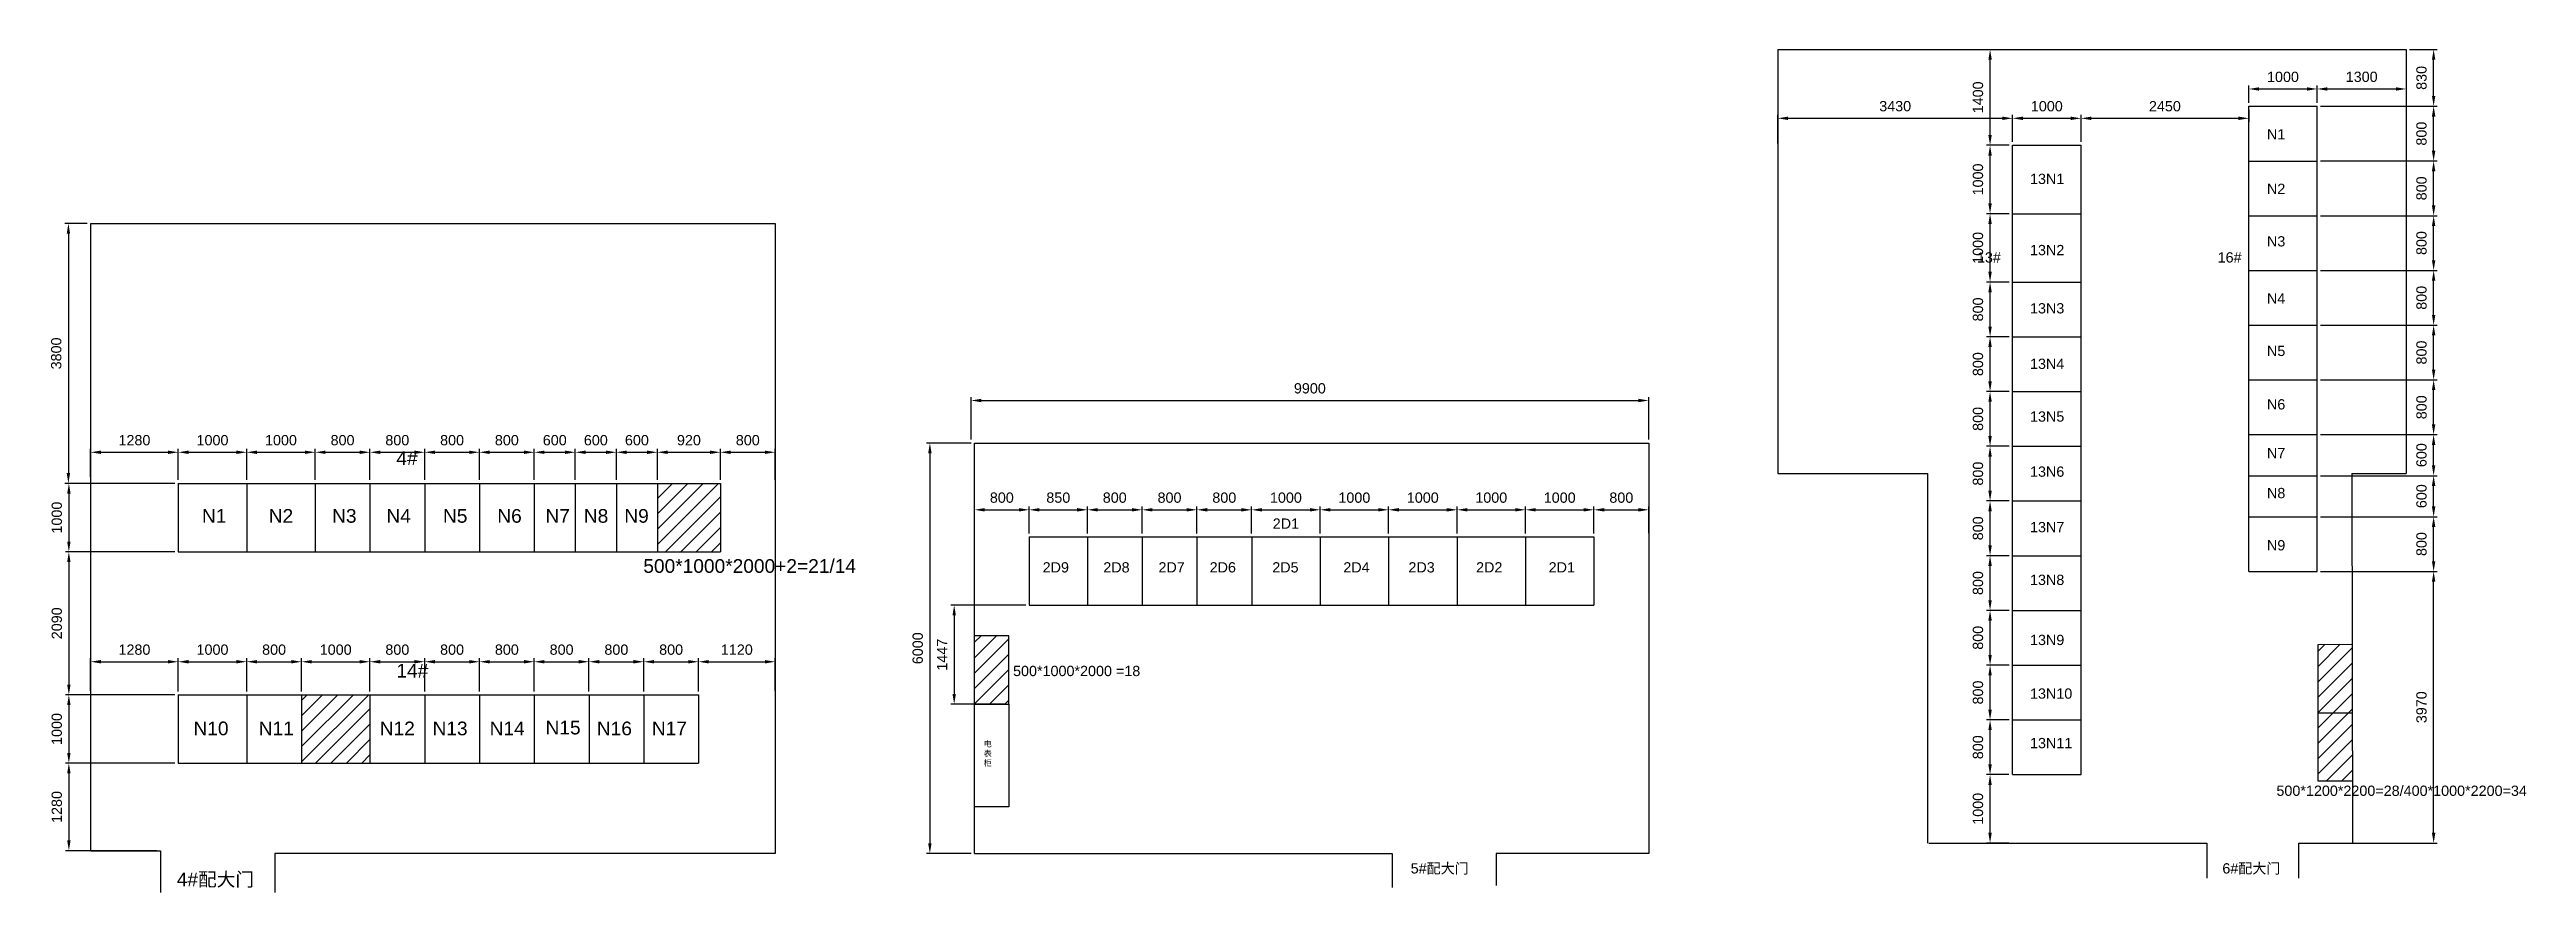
# Model space of a CAD drawing. Header units: millimetres. Extents: x 8 to 67164, y -14211 to 15935.
# Drawn here: x 854 to 37039, y -14211 to -1888 of the extents above; entities that cross this region are included whole.
import ezdxf

# ---------------------------------------------------------------- set-up
doc = ezdxf.new("R2010")
doc.units = ezdxf.units.MM
doc.layers.add('标注', color=7, linetype='Continuous')
doc.styles.get("Standard").update_dxf_attribs({"font": 'arial.ttf'})
doc.dimstyles.new('ISO-25', dxfattribs={"dimtxt": 150, "dimasz": 150, "dimexe": 50, "dimexo": 50, "dimgap": 100, "dimtad": 1, "dimtoh": 1, "dimdec": 0, "dimtxsty": 'Standard', "dimcen": 0, "dimclrd": 3, "dimclre": 3, "dimclrt": 3, "dimadec": 0, "dimazin": 0, "dimtfac": 1, "dimtdec": 0, "dimtmove": 0, "dimatfit": 3, "dimfxl": 1, "dimarcsym": 2})

msp = doc.modelspace()

# ---------------------------------------------------------------- texts
at = {"layer": '标注'}
for s, p in [('4#', (5921.4, -7963.5)), ('N1', (3080.9, -8805.9)), ('N2', (4056.3, -8805.9)), ('N3', (4982.1, -8805.9)), ('N4', (5775.7, -8805.9)), ('N5', (6602.3, -8805.9)), ('N6', (7395.9, -8805.9)), ('N7', (8099.1, -8805.9)), ('N8', (8659.7, -8805.9)), ('N9', (9251.4, -8805.9)), ('500*1000*2000+2=21/14', (9529, -9538.4)), ('14#', (5921.4, -11068.6)), ('N10', (2956.9, -11912.7)), ('N11', (3909.9, -11912.7)), ('N12', (5678.1, -11912.7)), ('N13', (6449.5, -11912.7)), ('N14', (7283.4, -11912.7)), ('N15', (8100.2, -11900.6)), ('N16', (8849.8, -11912.7)), ('N17', (9653.8, -11912.7)), ('4#配大门', (2713.3, -14119))]:
    msp.add_text(s, height=200).set_placement(p)
for s, p in [('N1', (33248.2, -3203.1)), ('13N1', (29786.6, -3853.8)), ('N2', (33248.2, -3999.9)), ('N3', (33248.2, -4767.3)), ('13#', (29011.5, -5001.9)), ('13N2', (29786.6, -4894.8)), ('16#', (32527.7, -5001.9)), ('13N3', (29786.6, -5746.4)), ('N4', (33248.2, -5602)), ('13N4', (29786.6, -6557.6)), ('N5', (33248.2, -6369.4)), ('13N5', (29786.6, -7328.2)), ('N6', (33248.2, -7150.3)), ('N7', (33248.2, -7863.8)), ('13N6', (29786.6, -8133.8)), ('N8', (33248.2, -8446.9)), ('2D1', (18723.9, -8893.5)), ('13N7', (29786.6, -8944.9)), ('2D9', (15362.6, -9533)), ('2D8', (16248.4, -9533)), ('2D7', (17054.2, -9533)), ('2D6', (17802, -9533)), ('2D5', (18716.7, -9533)), ('2D4', (19754.8, -9533)), ('2D3', (20705.8, -9533)), ('2D2', (21694.5, -9533)), ('2D1', (22754.4, -9533)), ('N9', (33248.2, -9210.3)), ('N', (33248.2, -9210.3)), ('13N8', (29786.6, -9715.5)), ('13N9', (29786.6, -10594.2)), ('500*1000*2000 =18', (14930.1, -11047.8)), ('13N10', (29786.6, -11378.3)), ('13N11', (29786.6, -12102.1)), ('500*1200*2200=28/400*1000*2200=34', (33386.5, -12798.8)), ('5#配大门', (20739.1, -13933.6)), ('6#配大门', (32596.6, -13933.6))]:
    msp.add_text(s, height=150, dxfattribs=at).set_placement(p)
at = {"layer": '标注', "insert": (14501.8, -11995.4), "char_height": 84.179, "attachment_point": 1}
msp.add_mtext_dynamic_manual_height_columns('{\\fSimSun|b0|i0|c134|p2;电表柜}', width=223.266, gutter_width=420.9, heights=[0], dxfattribs=at)

# ---------------------------------------------------------------- blocks, each defined once
blk = doc.blocks.new('*D109')
at = {"layer": 'Defpoints', "color": 0, "transparency": 16777216}
for p in [(2735, -7776), (1455, -8187), (2735, -8231)]:
    blk.add_point(p, dxfattribs=at)
at = {"layer": '标注', "color": 3, "lineweight": -2, "transparency": 16777216}
for p, q in [((1455, -8137), (1455, -7726)), ((1605, -7776), (2585, -7776)), ((2735, -8181), (2735, -7726))]:
    blk.add_line(p, q, dxfattribs=at)
at = {"layer": '标注', "color": 3, "transparency": 16777216}
for points in [[(1605, -7751), (1605, -7801), (1455, -7776)], [(2585, -7751), (2585, -7801), (2735, -7776)]]:
    blk.add_solid(points, dxfattribs=at)
at = {"layer": '标注', "color": 3, "transparency": 16777216, "insert": (2095, -7600), "char_height": 150, "attachment_point": 5}
blk.add_mtext('1280', dxfattribs=at)
blk = doc.blocks.new('*D110')
at = {"layer": 'Defpoints', "color": 0, "transparency": 16777216}
for p in [(3735, -7776), (2735, -8231), (3735, -8231)]:
    blk.add_point(p, dxfattribs=at)
at = {"layer": '标注', "color": 3, "lineweight": -2, "transparency": 16777216}
for p, q in [((2735, -8181), (2735, -7726)), ((2885, -7776), (3585, -7776)), ((3735, -8181), (3735, -7726))]:
    blk.add_line(p, q, dxfattribs=at)
at = {"layer": '标注', "color": 3, "transparency": 16777216}
for points in [[(2885, -7751), (2885, -7801), (2735, -7776)], [(3585, -7751), (3585, -7801), (3735, -7776)]]:
    blk.add_solid(points, dxfattribs=at)
at = {"layer": '标注', "color": 3, "transparency": 16777216, "insert": (3235, -7600), "char_height": 150, "attachment_point": 5}
blk.add_mtext('1000', dxfattribs=at)
blk = doc.blocks.new('*D111')
at = {"layer": 'Defpoints', "color": 0, "transparency": 16777216}
for p in [(4735, -7776), (3735, -8231), (4735, -8231)]:
    blk.add_point(p, dxfattribs=at)
at = {"layer": '标注', "color": 3, "lineweight": -2, "transparency": 16777216}
for p, q in [((3735, -8181), (3735, -7726)), ((3885, -7776), (4585, -7776)), ((4735, -8181), (4735, -7726))]:
    blk.add_line(p, q, dxfattribs=at)
at = {"layer": '标注', "color": 3, "transparency": 16777216}
for points in [[(3885, -7751), (3885, -7801), (3735, -7776)], [(4585, -7751), (4585, -7801), (4735, -7776)]]:
    blk.add_solid(points, dxfattribs=at)
at = {"layer": '标注', "color": 3, "transparency": 16777216, "insert": (4235, -7600), "char_height": 150, "attachment_point": 5}
blk.add_mtext('1000', dxfattribs=at)
blk = doc.blocks.new('*D112')
at = {"layer": 'Defpoints', "color": 0, "transparency": 16777216}
for p in [(5535, -7776), (4735, -8231), (5535, -8231)]:
    blk.add_point(p, dxfattribs=at)
at = {"layer": '标注', "color": 3, "lineweight": -2, "transparency": 16777216}
for p, q in [((4735, -8181), (4735, -7726)), ((4885, -7776), (5385, -7776)), ((5535, -8181), (5535, -7726))]:
    blk.add_line(p, q, dxfattribs=at)
at = {"layer": '标注', "color": 3, "transparency": 16777216}
for points in [[(4885, -7751), (4885, -7801), (4735, -7776)], [(5385, -7751), (5385, -7801), (5535, -7776)]]:
    blk.add_solid(points, dxfattribs=at)
at = {"layer": '标注', "color": 3, "transparency": 16777216, "insert": (5135, -7600), "char_height": 150, "attachment_point": 5}
blk.add_mtext('800', dxfattribs=at)
blk = doc.blocks.new('*D113')
at = {"layer": 'Defpoints', "color": 0, "transparency": 16777216}
for p in [(6335, -7776), (5535, -8231), (6335, -8231)]:
    blk.add_point(p, dxfattribs=at)
at = {"layer": '标注', "color": 3, "lineweight": -2, "transparency": 16777216}
for p, q in [((5535, -8181), (5535, -7726)), ((5685, -7776), (6185, -7776)), ((6335, -8181), (6335, -7726))]:
    blk.add_line(p, q, dxfattribs=at)
at = {"layer": '标注', "color": 3, "transparency": 16777216}
for points in [[(5685, -7751), (5685, -7801), (5535, -7776)], [(6185, -7751), (6185, -7801), (6335, -7776)]]:
    blk.add_solid(points, dxfattribs=at)
at = {"layer": '标注', "color": 3, "transparency": 16777216, "insert": (5935, -7600), "char_height": 150, "attachment_point": 5}
blk.add_mtext('800', dxfattribs=at)
blk = doc.blocks.new('*D114')
at = {"layer": 'Defpoints', "color": 0, "transparency": 16777216}
for p in [(7135, -7776), (6335, -8231), (7135, -8231)]:
    blk.add_point(p, dxfattribs=at)
at = {"layer": '标注', "color": 3, "lineweight": -2, "transparency": 16777216}
for p, q in [((6335, -8181), (6335, -7726)), ((6485, -7776), (6985, -7776)), ((7135, -8181), (7135, -7726))]:
    blk.add_line(p, q, dxfattribs=at)
at = {"layer": '标注', "color": 3, "transparency": 16777216}
for points in [[(6485, -7751), (6485, -7801), (6335, -7776)], [(6985, -7751), (6985, -7801), (7135, -7776)]]:
    blk.add_solid(points, dxfattribs=at)
at = {"layer": '标注', "color": 3, "transparency": 16777216, "insert": (6735, -7600), "char_height": 150, "attachment_point": 5}
blk.add_mtext('800', dxfattribs=at)
blk = doc.blocks.new('*D115')
at = {"layer": 'Defpoints', "color": 0, "transparency": 16777216}
for p in [(7935, -7776), (7135, -8231), (7935, -8231)]:
    blk.add_point(p, dxfattribs=at)
at = {"layer": '标注', "color": 3, "lineweight": -2, "transparency": 16777216}
for p, q in [((7135, -8181), (7135, -7726)), ((7285, -7776), (7785, -7776)), ((7935, -8181), (7935, -7726))]:
    blk.add_line(p, q, dxfattribs=at)
at = {"layer": '标注', "color": 3, "transparency": 16777216}
for points in [[(7285, -7751), (7285, -7801), (7135, -7776)], [(7785, -7751), (7785, -7801), (7935, -7776)]]:
    blk.add_solid(points, dxfattribs=at)
at = {"layer": '标注', "color": 3, "transparency": 16777216, "insert": (7535, -7600), "char_height": 150, "attachment_point": 5}
blk.add_mtext('800', dxfattribs=at)
blk = doc.blocks.new('*D116')
at = {"layer": 'Defpoints', "color": 0, "transparency": 16777216}
for p in [(8535, -7776), (7935, -8231), (8535, -8231)]:
    blk.add_point(p, dxfattribs=at)
at = {"layer": '标注', "color": 3, "lineweight": -2, "transparency": 16777216}
for p, q in [((7935, -8181), (7935, -7726)), ((8085, -7776), (8385, -7776)), ((8535, -8181), (8535, -7726))]:
    blk.add_line(p, q, dxfattribs=at)
at = {"layer": '标注', "color": 3, "transparency": 16777216}
for points in [[(8085, -7751), (8085, -7801), (7935, -7776)], [(8385, -7751), (8385, -7801), (8535, -7776)]]:
    blk.add_solid(points, dxfattribs=at)
at = {"layer": '标注', "color": 3, "transparency": 16777216, "insert": (8235, -7600), "char_height": 150, "attachment_point": 5}
blk.add_mtext('600', dxfattribs=at)
blk = doc.blocks.new('*D117')
at = {"layer": 'Defpoints', "color": 0, "transparency": 16777216}
for p in [(9135, -7776), (8535, -8231), (9135, -8231)]:
    blk.add_point(p, dxfattribs=at)
at = {"layer": '标注', "color": 3, "lineweight": -2, "transparency": 16777216}
for p, q in [((8535, -8181), (8535, -7726)), ((8685, -7776), (8985, -7776)), ((9135, -8181), (9135, -7726))]:
    blk.add_line(p, q, dxfattribs=at)
at = {"layer": '标注', "color": 3, "transparency": 16777216}
for points in [[(8685, -7751), (8685, -7801), (8535, -7776)], [(8985, -7751), (8985, -7801), (9135, -7776)]]:
    blk.add_solid(points, dxfattribs=at)
at = {"layer": '标注', "color": 3, "transparency": 16777216, "insert": (8835, -7600), "char_height": 150, "attachment_point": 5}
blk.add_mtext('600', dxfattribs=at)
blk = doc.blocks.new('*D118')
at = {"layer": 'Defpoints', "color": 0, "transparency": 16777216}
for p in [(9735, -7776), (9135, -8231), (9735, -8231)]:
    blk.add_point(p, dxfattribs=at)
at = {"layer": '标注', "color": 3, "lineweight": -2, "transparency": 16777216}
for p, q in [((9135, -8181), (9135, -7726)), ((9285, -7776), (9585, -7776)), ((9735, -8181), (9735, -7726))]:
    blk.add_line(p, q, dxfattribs=at)
at = {"layer": '标注', "color": 3, "transparency": 16777216}
for points in [[(9285, -7751), (9285, -7801), (9135, -7776)], [(9585, -7751), (9585, -7801), (9735, -7776)]]:
    blk.add_solid(points, dxfattribs=at)
at = {"layer": '标注', "color": 3, "transparency": 16777216, "insert": (9435, -7600), "char_height": 150, "attachment_point": 5}
blk.add_mtext('600', dxfattribs=at)
blk = doc.blocks.new('*D119')
at = {"layer": 'Defpoints', "color": 0, "transparency": 16777216}
for p in [(10655, -7776), (9735, -8231), (10655, -8231)]:
    blk.add_point(p, dxfattribs=at)
at = {"layer": '标注', "color": 3, "lineweight": -2, "transparency": 16777216}
for p, q in [((9735, -8181), (9735, -7726)), ((9885, -7776), (10505, -7776)), ((10655, -8181), (10655, -7726))]:
    blk.add_line(p, q, dxfattribs=at)
at = {"layer": '标注', "color": 3, "transparency": 16777216}
for points in [[(9885, -7751), (9885, -7801), (9735, -7776)], [(10505, -7751), (10505, -7801), (10655, -7776)]]:
    blk.add_solid(points, dxfattribs=at)
at = {"layer": '标注', "color": 3, "transparency": 16777216, "insert": (10195, -7600), "char_height": 150, "attachment_point": 5}
blk.add_mtext('920', dxfattribs=at)
blk = doc.blocks.new('*D120')
at = {"layer": 'Defpoints', "color": 0, "transparency": 16777216}
for p in [(11455, -7776), (10655, -8231), (11455, -8230)]:
    blk.add_point(p, dxfattribs=at)
at = {"layer": '标注', "color": 3, "lineweight": -2, "transparency": 16777216}
for p, q in [((10655, -8181), (10655, -7726)), ((10805, -7776), (11305, -7776)), ((11455, -8180), (11455, -7726))]:
    blk.add_line(p, q, dxfattribs=at)
at = {"layer": '标注', "color": 3, "transparency": 16777216}
for points in [[(10805, -7751), (10805, -7801), (10655, -7776)], [(11305, -7751), (11305, -7801), (11455, -7776)]]:
    blk.add_solid(points, dxfattribs=at)
at = {"layer": '标注', "color": 3, "transparency": 16777216, "insert": (11055, -7600), "char_height": 150, "attachment_point": 5}
blk.add_mtext('800', dxfattribs=at)
blk = doc.blocks.new('*D121')
at = {"layer": 'Defpoints', "color": 0, "transparency": 16777216}
for p in [(2735, -10838), (1455, -11314), (2735, -11321)]:
    blk.add_point(p, dxfattribs=at)
at = {"layer": '标注', "color": 3, "lineweight": -2, "transparency": 16777216}
for p, q in [((1455, -11264), (1455, -10788)), ((1605, -10838), (2585, -10838)), ((2735, -11271), (2735, -10788))]:
    blk.add_line(p, q, dxfattribs=at)
at = {"layer": '标注', "color": 3, "transparency": 16777216}
for points in [[(1605, -10813), (1605, -10863), (1455, -10838)], [(2585, -10813), (2585, -10863), (2735, -10838)]]:
    blk.add_solid(points, dxfattribs=at)
at = {"layer": '标注', "color": 3, "transparency": 16777216, "insert": (2095, -10662), "char_height": 150, "attachment_point": 5}
blk.add_mtext('1280', dxfattribs=at)
blk = doc.blocks.new('*D122')
at = {"layer": 'Defpoints', "color": 0, "transparency": 16777216}
for p in [(3735, -10838), (2735, -11321), (3735, -11321)]:
    blk.add_point(p, dxfattribs=at)
at = {"layer": '标注', "color": 3, "lineweight": -2, "transparency": 16777216}
for p, q in [((2735, -11271), (2735, -10788)), ((2885, -10838), (3585, -10838)), ((3735, -11271), (3735, -10788))]:
    blk.add_line(p, q, dxfattribs=at)
at = {"layer": '标注', "color": 3, "transparency": 16777216}
for points in [[(2885, -10813), (2885, -10863), (2735, -10838)], [(3585, -10813), (3585, -10863), (3735, -10838)]]:
    blk.add_solid(points, dxfattribs=at)
at = {"layer": '标注', "color": 3, "transparency": 16777216, "insert": (3235, -10662), "char_height": 150, "attachment_point": 5}
blk.add_mtext('1000', dxfattribs=at)
blk = doc.blocks.new('*D123')
at = {"layer": 'Defpoints', "color": 0, "transparency": 16777216}
for p in [(4535, -10838), (3735, -11321), (4535, -11321)]:
    blk.add_point(p, dxfattribs=at)
at = {"layer": '标注', "color": 3, "lineweight": -2, "transparency": 16777216}
for p, q in [((3735, -11271), (3735, -10788)), ((3885, -10838), (4385, -10838)), ((4535, -11271), (4535, -10788))]:
    blk.add_line(p, q, dxfattribs=at)
at = {"layer": '标注', "color": 3, "transparency": 16777216}
for points in [[(3885, -10813), (3885, -10863), (3735, -10838)], [(4385, -10813), (4385, -10863), (4535, -10838)]]:
    blk.add_solid(points, dxfattribs=at)
at = {"layer": '标注', "color": 3, "transparency": 16777216, "insert": (4135, -10662), "char_height": 150, "attachment_point": 5}
blk.add_mtext('800', dxfattribs=at)
blk = doc.blocks.new('*D124')
at = {"layer": 'Defpoints', "color": 0, "transparency": 16777216}
for p in [(5535, -10838), (4535, -11321), (5535, -11321)]:
    blk.add_point(p, dxfattribs=at)
at = {"layer": '标注', "color": 3, "lineweight": -2, "transparency": 16777216}
for p, q in [((4535, -11271), (4535, -10788)), ((4685, -10838), (5385, -10838)), ((5535, -11271), (5535, -10788))]:
    blk.add_line(p, q, dxfattribs=at)
at = {"layer": '标注', "color": 3, "transparency": 16777216}
for points in [[(4685, -10813), (4685, -10863), (4535, -10838)], [(5385, -10813), (5385, -10863), (5535, -10838)]]:
    blk.add_solid(points, dxfattribs=at)
at = {"layer": '标注', "color": 3, "transparency": 16777216, "insert": (5035, -10662), "char_height": 150, "attachment_point": 5}
blk.add_mtext('1000', dxfattribs=at)
blk = doc.blocks.new('*D125')
at = {"layer": 'Defpoints', "color": 0, "transparency": 16777216}
for p in [(6335, -10838), (5535, -11321), (6335, -11321)]:
    blk.add_point(p, dxfattribs=at)
at = {"layer": '标注', "color": 3, "lineweight": -2, "transparency": 16777216}
for p, q in [((5535, -11271), (5535, -10788)), ((5685, -10838), (6185, -10838)), ((6335, -11271), (6335, -10788))]:
    blk.add_line(p, q, dxfattribs=at)
at = {"layer": '标注', "color": 3, "transparency": 16777216}
for points in [[(5685, -10813), (5685, -10863), (5535, -10838)], [(6185, -10813), (6185, -10863), (6335, -10838)]]:
    blk.add_solid(points, dxfattribs=at)
at = {"layer": '标注', "color": 3, "transparency": 16777216, "insert": (5935, -10662), "char_height": 150, "attachment_point": 5}
blk.add_mtext('800', dxfattribs=at)
blk = doc.blocks.new('*D126')
at = {"layer": 'Defpoints', "color": 0, "transparency": 16777216}
for p in [(7135, -10838), (6335, -11321), (7135, -11321)]:
    blk.add_point(p, dxfattribs=at)
at = {"layer": '标注', "color": 3, "lineweight": -2, "transparency": 16777216}
for p, q in [((6335, -11271), (6335, -10788)), ((6485, -10838), (6985, -10838)), ((7135, -11271), (7135, -10788))]:
    blk.add_line(p, q, dxfattribs=at)
at = {"layer": '标注', "color": 3, "transparency": 16777216}
for points in [[(6485, -10813), (6485, -10863), (6335, -10838)], [(6985, -10813), (6985, -10863), (7135, -10838)]]:
    blk.add_solid(points, dxfattribs=at)
at = {"layer": '标注', "color": 3, "transparency": 16777216, "insert": (6735, -10662), "char_height": 150, "attachment_point": 5}
blk.add_mtext('800', dxfattribs=at)
blk = doc.blocks.new('*D127')
at = {"layer": 'Defpoints', "color": 0, "transparency": 16777216}
for p in [(7935, -10838), (7135, -11321), (7935, -11321)]:
    blk.add_point(p, dxfattribs=at)
at = {"layer": '标注', "color": 3, "lineweight": -2, "transparency": 16777216}
for p, q in [((7135, -11271), (7135, -10788)), ((7285, -10838), (7785, -10838)), ((7935, -11271), (7935, -10788))]:
    blk.add_line(p, q, dxfattribs=at)
at = {"layer": '标注', "color": 3, "transparency": 16777216}
for points in [[(7285, -10813), (7285, -10863), (7135, -10838)], [(7785, -10813), (7785, -10863), (7935, -10838)]]:
    blk.add_solid(points, dxfattribs=at)
at = {"layer": '标注', "color": 3, "transparency": 16777216, "insert": (7535, -10662), "char_height": 150, "attachment_point": 5}
blk.add_mtext('800', dxfattribs=at)
blk = doc.blocks.new('*D128')
at = {"layer": 'Defpoints', "color": 0, "transparency": 16777216}
for p in [(8735, -10838), (7935, -11321), (8735, -11321)]:
    blk.add_point(p, dxfattribs=at)
at = {"layer": '标注', "color": 3, "lineweight": -2, "transparency": 16777216}
for p, q in [((7935, -11271), (7935, -10788)), ((8085, -10838), (8585, -10838)), ((8735, -11271), (8735, -10788))]:
    blk.add_line(p, q, dxfattribs=at)
at = {"layer": '标注', "color": 3, "transparency": 16777216}
for points in [[(8085, -10813), (8085, -10863), (7935, -10838)], [(8585, -10813), (8585, -10863), (8735, -10838)]]:
    blk.add_solid(points, dxfattribs=at)
at = {"layer": '标注', "color": 3, "transparency": 16777216, "insert": (8335, -10662), "char_height": 150, "attachment_point": 5}
blk.add_mtext('800', dxfattribs=at)
blk = doc.blocks.new('*D129')
at = {"layer": 'Defpoints', "color": 0, "transparency": 16777216}
for p in [(9535, -10838), (8735, -11321), (9535, -11321)]:
    blk.add_point(p, dxfattribs=at)
at = {"layer": '标注', "color": 3, "lineweight": -2, "transparency": 16777216}
for p, q in [((8735, -11271), (8735, -10788)), ((8885, -10838), (9385, -10838)), ((9535, -11271), (9535, -10788))]:
    blk.add_line(p, q, dxfattribs=at)
at = {"layer": '标注', "color": 3, "transparency": 16777216}
for points in [[(8885, -10813), (8885, -10863), (8735, -10838)], [(9385, -10813), (9385, -10863), (9535, -10838)]]:
    blk.add_solid(points, dxfattribs=at)
at = {"layer": '标注', "color": 3, "transparency": 16777216, "insert": (9135, -10662), "char_height": 150, "attachment_point": 5}
blk.add_mtext('800', dxfattribs=at)
blk = doc.blocks.new('*D130')
at = {"layer": 'Defpoints', "color": 0, "transparency": 16777216}
for p in [(10335, -10838), (9535, -11321), (10335, -11321)]:
    blk.add_point(p, dxfattribs=at)
at = {"layer": '标注', "color": 3, "lineweight": -2, "transparency": 16777216}
for p, q in [((9535, -11271), (9535, -10788)), ((9685, -10838), (10185, -10838)), ((10335, -11271), (10335, -10788))]:
    blk.add_line(p, q, dxfattribs=at)
at = {"layer": '标注', "color": 3, "transparency": 16777216}
for points in [[(9685, -10813), (9685, -10863), (9535, -10838)], [(10185, -10813), (10185, -10863), (10335, -10838)]]:
    blk.add_solid(points, dxfattribs=at)
at = {"layer": '标注', "color": 3, "transparency": 16777216, "insert": (9935, -10662), "char_height": 150, "attachment_point": 5}
blk.add_mtext('800', dxfattribs=at)
blk = doc.blocks.new('*D131')
at = {"layer": 'Defpoints', "color": 0, "transparency": 16777216}
for p in [(11455, -10838), (10335, -11321), (11455, -11314)]:
    blk.add_point(p, dxfattribs=at)
at = {"layer": '标注', "color": 3, "lineweight": -2, "transparency": 16777216}
for p, q in [((10335, -11271), (10335, -10788)), ((10485, -10838), (11305, -10838)), ((11455, -11264), (11455, -10788))]:
    blk.add_line(p, q, dxfattribs=at)
at = {"layer": '标注', "color": 3, "transparency": 16777216}
for points in [[(10485, -10813), (10485, -10863), (10335, -10838)], [(11305, -10813), (11305, -10863), (11455, -10838)]]:
    blk.add_solid(points, dxfattribs=at)
at = {"layer": '标注', "color": 3, "transparency": 16777216, "insert": (10895, -10662), "char_height": 150, "attachment_point": 5}
blk.add_mtext('1120', dxfattribs=at)
blk = doc.blocks.new('*D132')
at = {"layer": 'Defpoints', "color": 0, "transparency": 16777216}
for p in [(1455, -4431), (1130, -8231), (2735, -8231)]:
    blk.add_point(p, dxfattribs=at)
at = {"layer": '标注', "color": 3, "lineweight": -2, "transparency": 16777216}
for p, q in [((1405, -4431), (1080, -4431)), ((1130, -4581), (1130, -8081)), ((2685, -8231), (1080, -8231))]:
    blk.add_line(p, q, dxfattribs=at)
at = {"layer": '标注', "color": 3, "transparency": 16777216}
for points in [[(1105, -4581), (1155, -4581), (1130, -4431)], [(1105, -8081), (1155, -8081), (1130, -8231)]]:
    blk.add_solid(points, dxfattribs=at)
at = {"layer": '标注', "color": 3, "transparency": 16777216, "insert": (953, -6331), "char_height": 150, "attachment_point": 5, "rotation": 90}
blk.add_mtext('3800', dxfattribs=at)
blk = doc.blocks.new('*D133')
at = {"layer": 'Defpoints', "color": 0, "transparency": 16777216}
for p in [(2735, -8231), (1137, -9231), (2735, -9231)]:
    blk.add_point(p, dxfattribs=at)
at = {"layer": '标注', "color": 3, "lineweight": -2, "transparency": 16777216}
for p, q in [((2685, -8231), (1087, -8231)), ((1137, -8381), (1137, -9081)), ((2685, -9231), (1087, -9231))]:
    blk.add_line(p, q, dxfattribs=at)
at = {"layer": '标注', "color": 3, "transparency": 16777216}
for points in [[(1112, -8381), (1162, -8381), (1137, -8231)], [(1112, -9081), (1162, -9081), (1137, -9231)]]:
    blk.add_solid(points, dxfattribs=at)
at = {"layer": '标注', "color": 3, "transparency": 16777216, "insert": (961, -8731), "char_height": 150, "attachment_point": 5, "rotation": 90}
blk.add_mtext('1000', dxfattribs=at)
blk = doc.blocks.new('*D134')
at = {"layer": 'Defpoints', "color": 0, "transparency": 16777216}
for p in [(2735, -9231), (1137, -11321), (2735, -11321)]:
    blk.add_point(p, dxfattribs=at)
at = {"layer": '标注', "color": 3, "lineweight": -2, "transparency": 16777216}
for p, q in [((2685, -9231), (1087, -9231)), ((1137, -9381), (1137, -11171)), ((2685, -11321), (1087, -11321))]:
    blk.add_line(p, q, dxfattribs=at)
at = {"layer": '标注', "color": 3, "transparency": 16777216}
for points in [[(1112, -9381), (1162, -9381), (1137, -9231)], [(1112, -11171), (1162, -11171), (1137, -11321)]]:
    blk.add_solid(points, dxfattribs=at)
at = {"layer": '标注', "color": 3, "transparency": 16777216, "insert": (961, -10276), "char_height": 150, "attachment_point": 5, "rotation": 90}
blk.add_mtext('2090', dxfattribs=at)
blk = doc.blocks.new('*D135')
at = {"layer": 'Defpoints', "color": 0, "transparency": 16777216}
for p in [(2735, -11321), (1137, -12321), (2735, -12321)]:
    blk.add_point(p, dxfattribs=at)
at = {"layer": '标注', "color": 3, "lineweight": -2, "transparency": 16777216}
for p, q in [((2685, -11321), (1087, -11321)), ((1137, -11471), (1137, -12171)), ((2685, -12321), (1087, -12321))]:
    blk.add_line(p, q, dxfattribs=at)
at = {"layer": '标注', "color": 3, "transparency": 16777216}
for points in [[(1112, -11471), (1162, -11471), (1137, -11321)], [(1112, -12171), (1162, -12171), (1137, -12321)]]:
    blk.add_solid(points, dxfattribs=at)
at = {"layer": '标注', "color": 3, "transparency": 16777216, "insert": (961, -11821), "char_height": 150, "attachment_point": 5, "rotation": 90}
blk.add_mtext('1000', dxfattribs=at)
blk = doc.blocks.new('*D136')
at = {"layer": 'Defpoints', "color": 0, "transparency": 16777216}
for p in [(2735, -12321), (1137, -13601), (2474, -13601)]:
    blk.add_point(p, dxfattribs=at)
at = {"layer": '标注', "color": 3, "lineweight": -2, "transparency": 16777216}
for p, q in [((2685, -12321), (1087, -12321)), ((1137, -12471), (1137, -13451)), ((2424, -13601), (1087, -13601))]:
    blk.add_line(p, q, dxfattribs=at)
at = {"layer": '标注', "color": 3, "transparency": 16777216}
for points in [[(1112, -12471), (1162, -12471), (1137, -12321)], [(1112, -13451), (1162, -13451), (1137, -13601)]]:
    blk.add_solid(points, dxfattribs=at)
at = {"layer": '标注', "color": 3, "transparency": 16777216, "insert": (961, -12961), "char_height": 150, "attachment_point": 5, "rotation": 90}
blk.add_mtext('1280', dxfattribs=at)
blk = doc.blocks.new('*D137')
at = {"layer": 'Defpoints', "color": 0, "transparency": 16777216}
for p in [(15166, -8617), (14366, -9008), (15166, -9011)]:
    blk.add_point(p, dxfattribs=at)
at = {"layer": '标注', "color": 3, "lineweight": -2, "transparency": 16777216}
for p, q in [((14366, -8958), (14366, -8567)), ((14516, -8617), (15016, -8617)), ((15166, -8961), (15166, -8567))]:
    blk.add_line(p, q, dxfattribs=at)
at = {"layer": '标注', "color": 3, "transparency": 16777216}
for points in [[(14516, -8592), (14516, -8642), (14366, -8617)], [(15016, -8592), (15016, -8642), (15166, -8617)]]:
    blk.add_solid(points, dxfattribs=at)
at = {"layer": '标注', "color": 3, "transparency": 16777216, "insert": (14766, -8440), "char_height": 150, "attachment_point": 5}
blk.add_mtext('800', dxfattribs=at)
blk = doc.blocks.new('*D138')
at = {"layer": 'Defpoints', "color": 0, "transparency": 16777216}
for p in [(16016, -8617), (15166, -9011), (16016, -9011)]:
    blk.add_point(p, dxfattribs=at)
at = {"layer": '标注', "color": 3, "lineweight": -2, "transparency": 16777216}
for p, q in [((15166, -8961), (15166, -8567)), ((15316, -8617), (15866, -8617)), ((16016, -8961), (16016, -8567))]:
    blk.add_line(p, q, dxfattribs=at)
at = {"layer": '标注', "color": 3, "transparency": 16777216}
for points in [[(15316, -8592), (15316, -8642), (15166, -8617)], [(15866, -8592), (15866, -8642), (16016, -8617)]]:
    blk.add_solid(points, dxfattribs=at)
at = {"layer": '标注', "color": 3, "transparency": 16777216, "insert": (15591, -8440), "char_height": 150, "attachment_point": 5}
blk.add_mtext('850', dxfattribs=at)
blk = doc.blocks.new('*D139')
at = {"layer": 'Defpoints', "color": 0, "transparency": 16777216}
for p in [(16816, -8617), (16016, -9011), (16816, -9011)]:
    blk.add_point(p, dxfattribs=at)
at = {"layer": '标注', "color": 3, "lineweight": -2, "transparency": 16777216}
for p, q in [((16016, -8961), (16016, -8567)), ((16166, -8617), (16666, -8617)), ((16816, -8961), (16816, -8567))]:
    blk.add_line(p, q, dxfattribs=at)
at = {"layer": '标注', "color": 3, "transparency": 16777216}
for points in [[(16166, -8592), (16166, -8642), (16016, -8617)], [(16666, -8592), (16666, -8642), (16816, -8617)]]:
    blk.add_solid(points, dxfattribs=at)
at = {"layer": '标注', "color": 3, "transparency": 16777216, "insert": (16416, -8440), "char_height": 150, "attachment_point": 5}
blk.add_mtext('800', dxfattribs=at)
blk = doc.blocks.new('*D140')
at = {"layer": 'Defpoints', "color": 0, "transparency": 16777216}
for p in [(17616, -8617), (16816, -9011), (17616, -9011)]:
    blk.add_point(p, dxfattribs=at)
at = {"layer": '标注', "color": 3, "lineweight": -2, "transparency": 16777216}
for p, q in [((16816, -8961), (16816, -8567)), ((16966, -8617), (17466, -8617)), ((17616, -8961), (17616, -8567))]:
    blk.add_line(p, q, dxfattribs=at)
at = {"layer": '标注', "color": 3, "transparency": 16777216}
for points in [[(16966, -8592), (16966, -8642), (16816, -8617)], [(17466, -8592), (17466, -8642), (17616, -8617)]]:
    blk.add_solid(points, dxfattribs=at)
at = {"layer": '标注', "color": 3, "transparency": 16777216, "insert": (17216, -8440), "char_height": 150, "attachment_point": 5}
blk.add_mtext('800', dxfattribs=at)
blk = doc.blocks.new('*D141')
at = {"layer": 'Defpoints', "color": 0, "transparency": 16777216}
for p in [(18416, -8617), (17616, -9011), (18416, -9011)]:
    blk.add_point(p, dxfattribs=at)
at = {"layer": '标注', "color": 3, "lineweight": -2, "transparency": 16777216}
for p, q in [((17616, -8961), (17616, -8567)), ((17766, -8617), (18266, -8617)), ((18416, -8961), (18416, -8567))]:
    blk.add_line(p, q, dxfattribs=at)
at = {"layer": '标注', "color": 3, "transparency": 16777216}
for points in [[(17766, -8592), (17766, -8642), (17616, -8617)], [(18266, -8592), (18266, -8642), (18416, -8617)]]:
    blk.add_solid(points, dxfattribs=at)
at = {"layer": '标注', "color": 3, "transparency": 16777216, "insert": (18016, -8440), "char_height": 150, "attachment_point": 5}
blk.add_mtext('800', dxfattribs=at)
blk = doc.blocks.new('*D142')
at = {"layer": 'Defpoints', "color": 0, "transparency": 16777216}
for p in [(19416, -8617), (18416, -9011), (19416, -9011)]:
    blk.add_point(p, dxfattribs=at)
at = {"layer": '标注', "color": 3, "lineweight": -2, "transparency": 16777216}
for p, q in [((18416, -8961), (18416, -8567)), ((18566, -8617), (19266, -8617)), ((19416, -8961), (19416, -8567))]:
    blk.add_line(p, q, dxfattribs=at)
at = {"layer": '标注', "color": 3, "transparency": 16777216}
for points in [[(18566, -8592), (18566, -8642), (18416, -8617)], [(19266, -8592), (19266, -8642), (19416, -8617)]]:
    blk.add_solid(points, dxfattribs=at)
at = {"layer": '标注', "color": 3, "transparency": 16777216, "insert": (18916, -8440), "char_height": 150, "attachment_point": 5}
blk.add_mtext('1000', dxfattribs=at)
blk = doc.blocks.new('*D143')
at = {"layer": 'Defpoints', "color": 0, "transparency": 16777216}
for p in [(20416, -8617), (19416, -9011), (20416, -9011)]:
    blk.add_point(p, dxfattribs=at)
at = {"layer": '标注', "color": 3, "lineweight": -2, "transparency": 16777216}
for p, q in [((19416, -8961), (19416, -8567)), ((19566, -8617), (20266, -8617)), ((20416, -8961), (20416, -8567))]:
    blk.add_line(p, q, dxfattribs=at)
at = {"layer": '标注', "color": 3, "transparency": 16777216}
for points in [[(19566, -8592), (19566, -8642), (19416, -8617)], [(20266, -8592), (20266, -8642), (20416, -8617)]]:
    blk.add_solid(points, dxfattribs=at)
at = {"layer": '标注', "color": 3, "transparency": 16777216, "insert": (19916, -8440), "char_height": 150, "attachment_point": 5}
blk.add_mtext('1000', dxfattribs=at)
blk = doc.blocks.new('*D144')
at = {"layer": 'Defpoints', "color": 0, "transparency": 16777216}
for p in [(21416, -8617), (20416, -9011), (21416, -9011)]:
    blk.add_point(p, dxfattribs=at)
at = {"layer": '标注', "color": 3, "lineweight": -2, "transparency": 16777216}
for p, q in [((20416, -8961), (20416, -8567)), ((20566, -8617), (21266, -8617)), ((21416, -8961), (21416, -8567))]:
    blk.add_line(p, q, dxfattribs=at)
at = {"layer": '标注', "color": 3, "transparency": 16777216}
for points in [[(20566, -8592), (20566, -8642), (20416, -8617)], [(21266, -8592), (21266, -8642), (21416, -8617)]]:
    blk.add_solid(points, dxfattribs=at)
at = {"layer": '标注', "color": 3, "transparency": 16777216, "insert": (20916, -8440), "char_height": 150, "attachment_point": 5}
blk.add_mtext('1000', dxfattribs=at)
blk = doc.blocks.new('*D145')
at = {"layer": 'Defpoints', "color": 0, "transparency": 16777216}
for p in [(22416, -8617), (21416, -9011), (22416, -9011)]:
    blk.add_point(p, dxfattribs=at)
at = {"layer": '标注', "color": 3, "lineweight": -2, "transparency": 16777216}
for p, q in [((21416, -8961), (21416, -8567)), ((21566, -8617), (22266, -8617)), ((22416, -8961), (22416, -8567))]:
    blk.add_line(p, q, dxfattribs=at)
at = {"layer": '标注', "color": 3, "transparency": 16777216}
for points in [[(21566, -8592), (21566, -8642), (21416, -8617)], [(22266, -8592), (22266, -8642), (22416, -8617)]]:
    blk.add_solid(points, dxfattribs=at)
at = {"layer": '标注', "color": 3, "transparency": 16777216, "insert": (21916, -8440), "char_height": 150, "attachment_point": 5}
blk.add_mtext('1000', dxfattribs=at)
blk = doc.blocks.new('*D146')
at = {"layer": 'Defpoints', "color": 0, "transparency": 16777216}
for p in [(23416, -8617), (22416, -9011), (23416, -9011)]:
    blk.add_point(p, dxfattribs=at)
at = {"layer": '标注', "color": 3, "lineweight": -2, "transparency": 16777216}
for p, q in [((22416, -8961), (22416, -8567)), ((22566, -8617), (23266, -8617)), ((23416, -8961), (23416, -8567))]:
    blk.add_line(p, q, dxfattribs=at)
at = {"layer": '标注', "color": 3, "transparency": 16777216}
for points in [[(22566, -8592), (22566, -8642), (22416, -8617)], [(23266, -8592), (23266, -8642), (23416, -8617)]]:
    blk.add_solid(points, dxfattribs=at)
at = {"layer": '标注', "color": 3, "transparency": 16777216, "insert": (22916, -8440), "char_height": 150, "attachment_point": 5}
blk.add_mtext('1000', dxfattribs=at)
blk = doc.blocks.new('*D147')
at = {"layer": 'Defpoints', "color": 0, "transparency": 16777216}
for p in [(24216, -8617), (23416, -9011), (24216, -9008)]:
    blk.add_point(p, dxfattribs=at)
at = {"layer": '标注', "color": 3, "lineweight": -2, "transparency": 16777216}
for p, q in [((23416, -8961), (23416, -8567)), ((23566, -8617), (24066, -8617)), ((24216, -8958), (24216, -8567))]:
    blk.add_line(p, q, dxfattribs=at)
at = {"layer": '标注', "color": 3, "transparency": 16777216}
for points in [[(23566, -8592), (23566, -8642), (23416, -8617)], [(24066, -8592), (24066, -8642), (24216, -8617)]]:
    blk.add_solid(points, dxfattribs=at)
at = {"layer": '标注', "color": 3, "transparency": 16777216, "insert": (23816, -8440), "char_height": 150, "attachment_point": 5}
blk.add_mtext('800', dxfattribs=at)
blk = doc.blocks.new('*D148')
at = {"layer": 'Defpoints', "color": 0, "transparency": 16777216}
for p in [(14366, -7641), (13715, -13641), (14366, -13641)]:
    blk.add_point(p, dxfattribs=at)
at = {"layer": '标注', "color": 3, "lineweight": -2, "transparency": 16777216}
for p, q in [((14316, -7641), (13665, -7641)), ((13715, -7791), (13715, -13491)), ((14316, -13641), (13665, -13641))]:
    blk.add_line(p, q, dxfattribs=at)
at = {"layer": '标注', "color": 3, "transparency": 16777216}
for points in [[(13690, -7791), (13740, -7791), (13715, -7641)], [(13690, -13491), (13740, -13491), (13715, -13641)]]:
    blk.add_solid(points, dxfattribs=at)
at = {"layer": '标注', "color": 3, "transparency": 16777216, "insert": (13538, -10641), "char_height": 150, "attachment_point": 5, "rotation": 90}
blk.add_mtext('6000', dxfattribs=at)
blk = doc.blocks.new('*D149')
at = {"layer": 'Defpoints', "color": 0, "transparency": 16777216}
for p in [(24216, -7019), (14316, -7641), (24216, -7641)]:
    blk.add_point(p, dxfattribs=at)
at = {"layer": '标注', "color": 3, "lineweight": -2, "transparency": 16777216}
for p, q in [((14316, -7591), (14316, -6969)), ((14466, -7019), (24066, -7019)), ((24216, -7591), (24216, -6969))]:
    blk.add_line(p, q, dxfattribs=at)
at = {"layer": '标注', "color": 3, "transparency": 16777216}
for points in [[(14466, -6994), (14466, -7044), (14316, -7019)], [(24066, -6994), (24066, -7044), (24216, -7019)]]:
    blk.add_solid(points, dxfattribs=at)
at = {"layer": '标注', "color": 3, "transparency": 16777216, "insert": (19266, -6842), "char_height": 150, "attachment_point": 5}
blk.add_mtext('9900', dxfattribs=at)
blk = doc.blocks.new('*D150')
at = {"layer": 'Defpoints', "color": 0, "transparency": 16777216}
for p in [(15166, -10011), (14070, -11458), (14866, -11458)]:
    blk.add_point(p, dxfattribs=at)
at = {"layer": '标注', "color": 3, "lineweight": -2, "transparency": 16777216}
for p, q in [((15116, -10011), (14020, -10011)), ((14070, -10161), (14070, -11308)), ((14816, -11458), (14020, -11458))]:
    blk.add_line(p, q, dxfattribs=at)
at = {"layer": '标注', "color": 3, "transparency": 16777216}
for points in [[(14045, -10161), (14095, -10161), (14070, -10011)], [(14045, -11308), (14095, -11308), (14070, -11458)]]:
    blk.add_solid(points, dxfattribs=at)
at = {"layer": '标注', "color": 3, "transparency": 16777216, "insert": (13894, -10735), "char_height": 150, "attachment_point": 5, "rotation": 90}
blk.add_mtext('1447', dxfattribs=at)
blk = doc.blocks.new('*D151')
at = {"layer": 'Defpoints', "color": 0, "transparency": 16777216}
for p in [(29532, -2894), (26102, -3313), (29532, -3288)]:
    blk.add_point(p, dxfattribs=at)
at = {"layer": '标注', "color": 3, "lineweight": -2, "transparency": 16777216}
for p, q in [((26102, -3263), (26102, -2844)), ((26252, -2894), (29382, -2894)), ((29532, -3238), (29532, -2844))]:
    blk.add_line(p, q, dxfattribs=at)
at = {"layer": '标注', "color": 3, "transparency": 16777216}
for points in [[(26252, -2869), (26252, -2919), (26102, -2894)], [(29382, -2869), (29382, -2919), (29532, -2894)]]:
    blk.add_solid(points, dxfattribs=at)
at = {"layer": '标注', "color": 3, "transparency": 16777216, "insert": (27817, -2717), "char_height": 150, "attachment_point": 5}
blk.add_mtext('3430', dxfattribs=at)
blk = doc.blocks.new('*D152')
at = {"layer": 'Defpoints', "color": 0, "transparency": 16777216}
for p in [(30532, -2894), (29532, -3288), (30532, -3288)]:
    blk.add_point(p, dxfattribs=at)
at = {"layer": '标注', "color": 3, "lineweight": -2, "transparency": 16777216}
for p, q in [((29532, -3238), (29532, -2844)), ((29682, -2894), (30382, -2894)), ((30532, -3238), (30532, -2844))]:
    blk.add_line(p, q, dxfattribs=at)
at = {"layer": '标注', "color": 3, "transparency": 16777216}
for points in [[(29682, -2869), (29682, -2919), (29532, -2894)], [(30382, -2869), (30382, -2919), (30532, -2894)]]:
    blk.add_solid(points, dxfattribs=at)
at = {"layer": '标注', "color": 3, "transparency": 16777216, "insert": (30032, -2718), "char_height": 150, "attachment_point": 5}
blk.add_mtext('1000', dxfattribs=at)
blk = doc.blocks.new('*D153')
at = {"layer": 'Defpoints', "color": 0, "transparency": 16777216}
for p in [(32982, -2718), (32982, -2894), (30532, -3288)]:
    blk.add_point(p, dxfattribs=at)
at = {"layer": '标注', "color": 3, "lineweight": -2, "transparency": 16777216}
for p, q in [((30532, -3238), (30532, -2844)), ((30682, -2894), (32832, -2894)), ((32982, -2768), (32982, -2944))]:
    blk.add_line(p, q, dxfattribs=at)
at = {"layer": '标注', "color": 3, "transparency": 16777216}
for points in [[(30682, -2869), (30682, -2919), (30532, -2894)], [(32832, -2869), (32832, -2919), (32982, -2894)]]:
    blk.add_solid(points, dxfattribs=at)
at = {"layer": '标注', "color": 3, "transparency": 16777216, "insert": (31757, -2718), "char_height": 150, "attachment_point": 5}
blk.add_mtext('2450', dxfattribs=at)
blk = doc.blocks.new('*D154')
at = {"layer": 'Defpoints', "color": 0, "transparency": 16777216}
for p in [(33982, -2465), (32982, -2718), (33982, -2718)]:
    blk.add_point(p, dxfattribs=at)
at = {"layer": '标注', "color": 3, "lineweight": -2, "transparency": 16777216}
for p, q in [((32982, -2668), (32982, -2415)), ((33132, -2465), (33832, -2465)), ((33982, -2668), (33982, -2415))]:
    blk.add_line(p, q, dxfattribs=at)
at = {"layer": '标注', "color": 3, "transparency": 16777216}
for points in [[(33132, -2440), (33132, -2490), (32982, -2465)], [(33832, -2440), (33832, -2490), (33982, -2465)]]:
    blk.add_solid(points, dxfattribs=at)
at = {"layer": '标注', "color": 3, "transparency": 16777216, "insert": (33482, -2289), "char_height": 150, "attachment_point": 5}
blk.add_mtext('1000', dxfattribs=at)
blk = doc.blocks.new('*D155')
at = {"layer": 'Defpoints', "color": 0, "transparency": 16777216}
for p in [(35282, -2465), (35282, -2465), (33982, -2718)]:
    blk.add_point(p, dxfattribs=at)
at = {"layer": '标注', "color": 3, "lineweight": -2, "transparency": 16777216}
for p, q in [((33982, -2668), (33982, -2415)), ((34132, -2465), (35132, -2465))]:
    blk.add_line(p, q, dxfattribs=at)
at = {"layer": '标注', "color": 3, "transparency": 16777216}
for points in [[(34132, -2440), (34132, -2490), (33982, -2465)], [(35132, -2440), (35132, -2490), (35282, -2465)]]:
    blk.add_solid(points, dxfattribs=at)
at = {"layer": '标注', "color": 3, "transparency": 16777216, "insert": (34632, -2288), "char_height": 150, "attachment_point": 5}
blk.add_mtext('1300', dxfattribs=at)
blk = doc.blocks.new('*D156')
at = {"layer": 'Defpoints', "color": 0, "transparency": 16777216}
for p in [(29203, -12488), (29525, -12488), (29525, -13488)]:
    blk.add_point(p, dxfattribs=at)
at = {"layer": '标注', "color": 3, "lineweight": -2, "transparency": 16777216}
for p, q in [((29475, -12488), (29153, -12488)), ((29203, -13338), (29203, -12638)), ((29475, -13488), (29153, -13488))]:
    blk.add_line(p, q, dxfattribs=at)
at = {"layer": '标注', "color": 3, "transparency": 16777216}
for points in [[(29178, -12638), (29228, -12638), (29203, -12488)], [(29178, -13338), (29228, -13338), (29203, -13488)]]:
    blk.add_solid(points, dxfattribs=at)
at = {"layer": '标注', "color": 3, "transparency": 16777216, "insert": (29027, -12988), "char_height": 150, "attachment_point": 5, "rotation": 90}
blk.add_mtext('1000', dxfattribs=at)
blk = doc.blocks.new('*D157')
at = {"layer": 'Defpoints', "color": 0, "transparency": 16777216}
for p in [(29203, -11688), (29532, -11688), (29475, -12488)]:
    blk.add_point(p, dxfattribs=at)
at = {"layer": '标注', "color": 3, "lineweight": -2, "transparency": 16777216}
for p, q in [((29482, -11688), (29153, -11688)), ((29203, -12338), (29203, -11838)), ((29425, -12488), (29153, -12488))]:
    blk.add_line(p, q, dxfattribs=at)
at = {"layer": '标注', "color": 3, "transparency": 16777216}
for points in [[(29178, -11838), (29228, -11838), (29203, -11688)], [(29178, -12338), (29228, -12338), (29203, -12488)]]:
    blk.add_solid(points, dxfattribs=at)
at = {"layer": '标注', "color": 3, "transparency": 16777216, "insert": (29027, -12088), "char_height": 150, "attachment_point": 5, "rotation": 90}
blk.add_mtext('800', dxfattribs=at)
blk = doc.blocks.new('*D158')
at = {"layer": 'Defpoints', "color": 0, "transparency": 16777216}
for p in [(29203, -10888), (29532, -10888), (29532, -11688)]:
    blk.add_point(p, dxfattribs=at)
at = {"layer": '标注', "color": 3, "lineweight": -2, "transparency": 16777216}
for p, q in [((29482, -10888), (29153, -10888)), ((29203, -11538), (29203, -11038)), ((29482, -11688), (29153, -11688))]:
    blk.add_line(p, q, dxfattribs=at)
at = {"layer": '标注', "color": 3, "transparency": 16777216}
for points in [[(29178, -11038), (29228, -11038), (29203, -10888)], [(29178, -11538), (29228, -11538), (29203, -11688)]]:
    blk.add_solid(points, dxfattribs=at)
at = {"layer": '标注', "color": 3, "transparency": 16777216, "insert": (29027, -11288), "char_height": 150, "attachment_point": 5, "rotation": 90}
blk.add_mtext('800', dxfattribs=at)
blk = doc.blocks.new('*D159')
at = {"layer": 'Defpoints', "color": 0, "transparency": 16777216}
for p in [(29203, -10088), (29532, -10088), (29532, -10888)]:
    blk.add_point(p, dxfattribs=at)
at = {"layer": '标注', "color": 3, "lineweight": -2, "transparency": 16777216}
for p, q in [((29482, -10088), (29153, -10088)), ((29203, -10738), (29203, -10238)), ((29482, -10888), (29153, -10888))]:
    blk.add_line(p, q, dxfattribs=at)
at = {"layer": '标注', "color": 3, "transparency": 16777216}
for points in [[(29178, -10238), (29228, -10238), (29203, -10088)], [(29178, -10738), (29228, -10738), (29203, -10888)]]:
    blk.add_solid(points, dxfattribs=at)
at = {"layer": '标注', "color": 3, "transparency": 16777216, "insert": (29027, -10488), "char_height": 150, "attachment_point": 5, "rotation": 90}
blk.add_mtext('800', dxfattribs=at)
blk = doc.blocks.new('*D160')
at = {"layer": 'Defpoints', "color": 0, "transparency": 16777216}
for p in [(29203, -9288), (29532, -9288), (29532, -10088)]:
    blk.add_point(p, dxfattribs=at)
at = {"layer": '标注', "color": 3, "lineweight": -2, "transparency": 16777216}
for p, q in [((29482, -9288), (29153, -9288)), ((29203, -9938), (29203, -9438)), ((29482, -10088), (29153, -10088))]:
    blk.add_line(p, q, dxfattribs=at)
at = {"layer": '标注', "color": 3, "transparency": 16777216}
for points in [[(29178, -9438), (29228, -9438), (29203, -9288)], [(29178, -9938), (29228, -9938), (29203, -10088)]]:
    blk.add_solid(points, dxfattribs=at)
at = {"layer": '标注', "color": 3, "transparency": 16777216, "insert": (29027, -9688), "char_height": 150, "attachment_point": 5, "rotation": 90}
blk.add_mtext('800', dxfattribs=at)
blk = doc.blocks.new('*D161')
at = {"layer": 'Defpoints', "color": 0, "transparency": 16777216}
for p in [(29203, -8488), (29532, -8488), (29532, -9288)]:
    blk.add_point(p, dxfattribs=at)
at = {"layer": '标注', "color": 3, "lineweight": -2, "transparency": 16777216}
for p, q in [((29482, -8488), (29153, -8488)), ((29203, -9138), (29203, -8638)), ((29482, -9288), (29153, -9288))]:
    blk.add_line(p, q, dxfattribs=at)
at = {"layer": '标注', "color": 3, "transparency": 16777216}
for points in [[(29178, -8638), (29228, -8638), (29203, -8488)], [(29178, -9138), (29228, -9138), (29203, -9288)]]:
    blk.add_solid(points, dxfattribs=at)
at = {"layer": '标注', "color": 3, "transparency": 16777216, "insert": (29027, -8888), "char_height": 150, "attachment_point": 5, "rotation": 90}
blk.add_mtext('800', dxfattribs=at)
blk = doc.blocks.new('*D162')
at = {"layer": 'Defpoints', "color": 0, "transparency": 16777216}
for p in [(29203, -7688), (29532, -7688), (29532, -8488)]:
    blk.add_point(p, dxfattribs=at)
at = {"layer": '标注', "color": 3, "lineweight": -2, "transparency": 16777216}
for p, q in [((29482, -7688), (29153, -7688)), ((29203, -8338), (29203, -7838)), ((29482, -8488), (29153, -8488))]:
    blk.add_line(p, q, dxfattribs=at)
at = {"layer": '标注', "color": 3, "transparency": 16777216}
for points in [[(29178, -7838), (29228, -7838), (29203, -7688)], [(29178, -8338), (29228, -8338), (29203, -8488)]]:
    blk.add_solid(points, dxfattribs=at)
at = {"layer": '标注', "color": 3, "transparency": 16777216, "insert": (29027, -8088), "char_height": 150, "attachment_point": 5, "rotation": 90}
blk.add_mtext('800', dxfattribs=at)
blk = doc.blocks.new('*D163')
at = {"layer": 'Defpoints', "color": 0, "transparency": 16777216}
for p in [(29203, -6888), (29532, -6888), (29532, -7688)]:
    blk.add_point(p, dxfattribs=at)
at = {"layer": '标注', "color": 3, "lineweight": -2, "transparency": 16777216}
for p, q in [((29482, -6888), (29153, -6888)), ((29203, -7538), (29203, -7038)), ((29482, -7688), (29153, -7688))]:
    blk.add_line(p, q, dxfattribs=at)
at = {"layer": '标注', "color": 3, "transparency": 16777216}
for points in [[(29178, -7038), (29228, -7038), (29203, -6888)], [(29178, -7538), (29228, -7538), (29203, -7688)]]:
    blk.add_solid(points, dxfattribs=at)
at = {"layer": '标注', "color": 3, "transparency": 16777216, "insert": (29027, -7288), "char_height": 150, "attachment_point": 5, "rotation": 90}
blk.add_mtext('800', dxfattribs=at)
blk = doc.blocks.new('*D164')
at = {"layer": 'Defpoints', "color": 0, "transparency": 16777216}
for p in [(29203, -6088), (29532, -6088), (29532, -6888)]:
    blk.add_point(p, dxfattribs=at)
at = {"layer": '标注', "color": 3, "lineweight": -2, "transparency": 16777216}
for p, q in [((29482, -6088), (29153, -6088)), ((29203, -6738), (29203, -6238)), ((29482, -6888), (29153, -6888))]:
    blk.add_line(p, q, dxfattribs=at)
at = {"layer": '标注', "color": 3, "transparency": 16777216}
for points in [[(29178, -6238), (29228, -6238), (29203, -6088)], [(29178, -6738), (29228, -6738), (29203, -6888)]]:
    blk.add_solid(points, dxfattribs=at)
at = {"layer": '标注', "color": 3, "transparency": 16777216, "insert": (29027, -6488), "char_height": 150, "attachment_point": 5, "rotation": 90}
blk.add_mtext('800', dxfattribs=at)
blk = doc.blocks.new('*D165')
at = {"layer": 'Defpoints', "color": 0, "transparency": 16777216}
for p in [(29203, -5288), (29532, -5288), (29532, -6088)]:
    blk.add_point(p, dxfattribs=at)
at = {"layer": '标注', "color": 3, "lineweight": -2, "transparency": 16777216}
for p, q in [((29482, -5288), (29153, -5288)), ((29203, -5938), (29203, -5438)), ((29482, -6088), (29153, -6088))]:
    blk.add_line(p, q, dxfattribs=at)
at = {"layer": '标注', "color": 3, "transparency": 16777216}
for points in [[(29178, -5438), (29228, -5438), (29203, -5288)], [(29178, -5938), (29228, -5938), (29203, -6088)]]:
    blk.add_solid(points, dxfattribs=at)
at = {"layer": '标注', "color": 3, "transparency": 16777216, "insert": (29027, -5688), "char_height": 150, "attachment_point": 5, "rotation": 90}
blk.add_mtext('800', dxfattribs=at)
blk = doc.blocks.new('*D166')
at = {"layer": 'Defpoints', "color": 0, "transparency": 16777216}
for p in [(29203, -4288), (29532, -4288), (29532, -5288)]:
    blk.add_point(p, dxfattribs=at)
at = {"layer": '标注', "color": 3, "lineweight": -2, "transparency": 16777216}
for p, q in [((29482, -4288), (29153, -4288)), ((29203, -5138), (29203, -4438)), ((29482, -5288), (29153, -5288))]:
    blk.add_line(p, q, dxfattribs=at)
at = {"layer": '标注', "color": 3, "transparency": 16777216}
for points in [[(29178, -4438), (29228, -4438), (29203, -4288)], [(29178, -5138), (29228, -5138), (29203, -5288)]]:
    blk.add_solid(points, dxfattribs=at)
at = {"layer": '标注', "color": 3, "transparency": 16777216, "insert": (29027, -4788), "char_height": 150, "attachment_point": 5, "rotation": 90}
blk.add_mtext('1000', dxfattribs=at)
blk = doc.blocks.new('*D167')
at = {"layer": 'Defpoints', "color": 0, "transparency": 16777216}
for p in [(29203, -3288), (29532, -3288), (29532, -4288)]:
    blk.add_point(p, dxfattribs=at)
at = {"layer": '标注', "color": 3, "lineweight": -2, "transparency": 16777216}
for p, q in [((29482, -3288), (29153, -3288)), ((29203, -4138), (29203, -3438)), ((29482, -4288), (29153, -4288))]:
    blk.add_line(p, q, dxfattribs=at)
at = {"layer": '标注', "color": 3, "transparency": 16777216}
for points in [[(29178, -3438), (29228, -3438), (29203, -3288)], [(29178, -4138), (29228, -4138), (29203, -4288)]]:
    blk.add_solid(points, dxfattribs=at)
at = {"layer": '标注', "color": 3, "transparency": 16777216, "insert": (29027, -3788), "char_height": 150, "attachment_point": 5, "rotation": 90}
blk.add_mtext('1000', dxfattribs=at)
blk = doc.blocks.new('*D168')
at = {"layer": 'Defpoints', "color": 0, "transparency": 16777216}
for p in [(29203, -1888), (29203, -1888), (29532, -3288)]:
    blk.add_point(p, dxfattribs=at)
at = {"layer": '标注', "color": 3, "lineweight": -2, "transparency": 16777216}
for p, q in [((29203, -3138), (29203, -2038)), ((29482, -3288), (29153, -3288))]:
    blk.add_line(p, q, dxfattribs=at)
at = {"layer": '标注', "color": 3, "transparency": 16777216}
for points in [[(29178, -2038), (29228, -2038), (29203, -1888)], [(29178, -3138), (29228, -3138), (29203, -3288)]]:
    blk.add_solid(points, dxfattribs=at)
at = {"layer": '标注', "color": 3, "transparency": 16777216, "insert": (29027, -2588), "char_height": 150, "attachment_point": 5, "rotation": 90}
blk.add_mtext('1400', dxfattribs=at)
blk = doc.blocks.new('*D169')
at = {"layer": 'Defpoints', "color": 0, "transparency": 16777216}
for p in [(33982, -9518), (35683, -9518), (34104, -13489)]:
    blk.add_point(p, dxfattribs=at)
at = {"layer": '标注', "color": 3, "lineweight": -2, "transparency": 16777216}
for p, q in [((34032, -9518), (35733, -9518)), ((35683, -13339), (35683, -9668)), ((34154, -13489), (35733, -13489))]:
    blk.add_line(p, q, dxfattribs=at)
at = {"layer": '标注', "color": 3, "transparency": 16777216}
for points in [[(35658, -9668), (35708, -9668), (35683, -9518)], [(35658, -13339), (35708, -13339), (35683, -13489)]]:
    blk.add_solid(points, dxfattribs=at)
at = {"layer": '标注', "color": 3, "transparency": 16777216, "insert": (35506, -11503), "char_height": 150, "attachment_point": 5, "rotation": 90}
blk.add_mtext('3970', dxfattribs=at)
blk = doc.blocks.new('*D170')
at = {"layer": 'Defpoints', "color": 0, "transparency": 16777216}
for p in [(33982, -8718), (35683, -8718), (33982, -9518)]:
    blk.add_point(p, dxfattribs=at)
at = {"layer": '标注', "color": 3, "lineweight": -2, "transparency": 16777216}
for p, q in [((34032, -8718), (35733, -8718)), ((35683, -9368), (35683, -8868)), ((34032, -9518), (35733, -9518))]:
    blk.add_line(p, q, dxfattribs=at)
at = {"layer": '标注', "color": 3, "transparency": 16777216}
for points in [[(35658, -8868), (35708, -8868), (35683, -8718)], [(35658, -9368), (35708, -9368), (35683, -9518)]]:
    blk.add_solid(points, dxfattribs=at)
at = {"layer": '标注', "color": 3, "transparency": 16777216, "insert": (35506, -9118), "char_height": 150, "attachment_point": 5, "rotation": 90}
blk.add_mtext('800', dxfattribs=at)
blk = doc.blocks.new('*D171')
at = {"layer": 'Defpoints', "color": 0, "transparency": 16777216}
for p in [(33982, -8118), (35683, -8118), (33982, -8718)]:
    blk.add_point(p, dxfattribs=at)
at = {"layer": '标注', "color": 3, "lineweight": -2, "transparency": 16777216}
for p, q in [((34032, -8118), (35733, -8118)), ((35683, -8568), (35683, -8268)), ((34032, -8718), (35733, -8718))]:
    blk.add_line(p, q, dxfattribs=at)
at = {"layer": '标注', "color": 3, "transparency": 16777216}
for points in [[(35658, -8268), (35708, -8268), (35683, -8118)], [(35658, -8568), (35708, -8568), (35683, -8718)]]:
    blk.add_solid(points, dxfattribs=at)
at = {"layer": '标注', "color": 3, "transparency": 16777216, "insert": (35506, -8418), "char_height": 150, "attachment_point": 5, "rotation": 90}
blk.add_mtext('600', dxfattribs=at)
blk = doc.blocks.new('*D172')
at = {"layer": 'Defpoints', "color": 0, "transparency": 16777216}
for p in [(33982, -7518), (35683, -7518), (33982, -8118)]:
    blk.add_point(p, dxfattribs=at)
at = {"layer": '标注', "color": 3, "lineweight": -2, "transparency": 16777216}
for p, q in [((34032, -7518), (35733, -7518)), ((35683, -7968), (35683, -7668)), ((34032, -8118), (35733, -8118))]:
    blk.add_line(p, q, dxfattribs=at)
at = {"layer": '标注', "color": 3, "transparency": 16777216}
for points in [[(35658, -7668), (35708, -7668), (35683, -7518)], [(35658, -7968), (35708, -7968), (35683, -8118)]]:
    blk.add_solid(points, dxfattribs=at)
at = {"layer": '标注', "color": 3, "transparency": 16777216, "insert": (35506, -7818), "char_height": 150, "attachment_point": 5, "rotation": 90}
blk.add_mtext('600', dxfattribs=at)
blk = doc.blocks.new('*D173')
at = {"layer": 'Defpoints', "color": 0, "transparency": 16777216}
for p in [(33982, -6718), (35683, -6718), (33982, -7518)]:
    blk.add_point(p, dxfattribs=at)
at = {"layer": '标注', "color": 3, "lineweight": -2, "transparency": 16777216}
for p, q in [((34032, -6718), (35733, -6718)), ((35683, -7368), (35683, -6868)), ((34032, -7518), (35733, -7518))]:
    blk.add_line(p, q, dxfattribs=at)
at = {"layer": '标注', "color": 3, "transparency": 16777216}
for points in [[(35658, -6868), (35708, -6868), (35683, -6718)], [(35658, -7368), (35708, -7368), (35683, -7518)]]:
    blk.add_solid(points, dxfattribs=at)
at = {"layer": '标注', "color": 3, "transparency": 16777216, "insert": (35506, -7118), "char_height": 150, "attachment_point": 5, "rotation": 90}
blk.add_mtext('800', dxfattribs=at)
blk = doc.blocks.new('*D174')
at = {"layer": 'Defpoints', "color": 0, "transparency": 16777216}
for p in [(33982, -5918), (35683, -5918), (33982, -6718)]:
    blk.add_point(p, dxfattribs=at)
at = {"layer": '标注', "color": 3, "lineweight": -2, "transparency": 16777216}
for p, q in [((34032, -5918), (35733, -5918)), ((35683, -6568), (35683, -6068)), ((34032, -6718), (35733, -6718))]:
    blk.add_line(p, q, dxfattribs=at)
at = {"layer": '标注', "color": 3, "transparency": 16777216}
for points in [[(35658, -6068), (35708, -6068), (35683, -5918)], [(35658, -6568), (35708, -6568), (35683, -6718)]]:
    blk.add_solid(points, dxfattribs=at)
at = {"layer": '标注', "color": 3, "transparency": 16777216, "insert": (35506, -6318), "char_height": 150, "attachment_point": 5, "rotation": 90}
blk.add_mtext('800', dxfattribs=at)
blk = doc.blocks.new('*D175')
at = {"layer": 'Defpoints', "color": 0, "transparency": 16777216}
for p in [(33982, -5118), (35683, -5118), (33982, -5918)]:
    blk.add_point(p, dxfattribs=at)
at = {"layer": '标注', "color": 3, "lineweight": -2, "transparency": 16777216}
for p, q in [((34032, -5118), (35733, -5118)), ((35683, -5768), (35683, -5268)), ((34032, -5918), (35733, -5918))]:
    blk.add_line(p, q, dxfattribs=at)
at = {"layer": '标注', "color": 3, "transparency": 16777216}
for points in [[(35658, -5268), (35708, -5268), (35683, -5118)], [(35658, -5768), (35708, -5768), (35683, -5918)]]:
    blk.add_solid(points, dxfattribs=at)
at = {"layer": '标注', "color": 3, "transparency": 16777216, "insert": (35506, -5518), "char_height": 150, "attachment_point": 5, "rotation": 90}
blk.add_mtext('800', dxfattribs=at)
blk = doc.blocks.new('*D176')
at = {"layer": 'Defpoints', "color": 0, "transparency": 16777216}
for p in [(33982, -4318), (35683, -4318), (33982, -5118)]:
    blk.add_point(p, dxfattribs=at)
at = {"layer": '标注', "color": 3, "lineweight": -2, "transparency": 16777216}
for p, q in [((34032, -4318), (35733, -4318)), ((35683, -4968), (35683, -4468)), ((34032, -5118), (35733, -5118))]:
    blk.add_line(p, q, dxfattribs=at)
at = {"layer": '标注', "color": 3, "transparency": 16777216}
for points in [[(35658, -4468), (35708, -4468), (35683, -4318)], [(35658, -4968), (35708, -4968), (35683, -5118)]]:
    blk.add_solid(points, dxfattribs=at)
at = {"layer": '标注', "color": 3, "transparency": 16777216, "insert": (35506, -4718), "char_height": 150, "attachment_point": 5, "rotation": 90}
blk.add_mtext('800', dxfattribs=at)
blk = doc.blocks.new('*D177')
at = {"layer": 'Defpoints', "color": 0, "transparency": 16777216}
for p in [(33982, -3518), (35683, -3518), (33982, -4318)]:
    blk.add_point(p, dxfattribs=at)
at = {"layer": '标注', "color": 3, "lineweight": -2, "transparency": 16777216}
for p, q in [((34032, -3518), (35733, -3518)), ((35683, -4168), (35683, -3668)), ((34032, -4318), (35733, -4318))]:
    blk.add_line(p, q, dxfattribs=at)
at = {"layer": '标注', "color": 3, "transparency": 16777216}
for points in [[(35658, -3668), (35708, -3668), (35683, -3518)], [(35658, -4168), (35708, -4168), (35683, -4318)]]:
    blk.add_solid(points, dxfattribs=at)
at = {"layer": '标注', "color": 3, "transparency": 16777216, "insert": (35506, -3918), "char_height": 150, "attachment_point": 5, "rotation": 90}
blk.add_mtext('800', dxfattribs=at)
blk = doc.blocks.new('*D178')
at = {"layer": 'Defpoints', "color": 0, "transparency": 16777216}
for p in [(33982, -2718), (35683, -2718), (33982, -3518)]:
    blk.add_point(p, dxfattribs=at)
at = {"layer": '标注', "color": 3, "lineweight": -2, "transparency": 16777216}
for p, q in [((34032, -2718), (35733, -2718)), ((35683, -3368), (35683, -2868)), ((34032, -3518), (35733, -3518))]:
    blk.add_line(p, q, dxfattribs=at)
at = {"layer": '标注', "color": 3, "transparency": 16777216}
for points in [[(35658, -2868), (35708, -2868), (35683, -2718)], [(35658, -3368), (35708, -3368), (35683, -3518)]]:
    blk.add_solid(points, dxfattribs=at)
at = {"layer": '标注', "color": 3, "transparency": 16777216, "insert": (35506, -3118), "char_height": 150, "attachment_point": 5, "rotation": 90}
blk.add_mtext('800', dxfattribs=at)
blk = doc.blocks.new('*D179')
at = {"layer": 'Defpoints', "color": 0, "transparency": 16777216}
for p in [(35282, -1888), (35683, -1888), (33982, -2718)]:
    blk.add_point(p, dxfattribs=at)
at = {"layer": '标注', "color": 3, "lineweight": -2, "transparency": 16777216}
for p, q in [((35332, -1888), (35733, -1888)), ((35683, -2568), (35683, -2038)), ((34032, -2718), (35733, -2718))]:
    blk.add_line(p, q, dxfattribs=at)
at = {"layer": '标注', "color": 3, "transparency": 16777216}
for points in [[(35658, -2038), (35708, -2038), (35683, -1888)], [(35658, -2568), (35708, -2568), (35683, -2718)]]:
    blk.add_solid(points, dxfattribs=at)
at = {"layer": '标注', "color": 3, "transparency": 16777216, "insert": (35506, -2303), "char_height": 150, "attachment_point": 5, "rotation": 90}
blk.add_mtext('830', dxfattribs=at)

# ---------------------------------------------------------------- dimensions: what is measured, and where the dimension line sits
at = {"layer": '标注'}
for base, p1, p2, picture, middle in [((29203.1, -1888.2), (29532.3, -3288.2), (29203.1, -1888.2), '*D168', (29026.6, -2588.2)), ((35682.8, -1888.2), (33982.3, -2718.2), (35282.3, -1888.2), '*D179', (35506.2, -2303.2)), ((35682.8, -2718.2), (33982.3, -3518.2), (33982.3, -2718.2), '*D178', (35506.2, -3118.2)), ((29203.1, -3288.2), (29532.3, -4288.2), (29532.3, -3288.2), '*D167', (29026.6, -3788.2)), ((35682.8, -3518.2), (33982.3, -4318.2), (33982.3, -3518.2), '*D177', (35506.2, -3918.2)), ((29203.1, -4288.2), (29532.3, -5288.2), (29532.3, -4288.2), '*D166', (29026.6, -4788.2)), ((35682.8, -4318.2), (33982.3, -5118.2), (33982.3, -4318.2), '*D176', (35506.2, -4718.2)), ((29203.1, -5288.2), (29532.3, -6088.2), (29532.3, -5288.2), '*D165', (29026.6, -5688.2)), ((35682.8, -5118.2), (33982.3, -5918.2), (33982.3, -5118.2), '*D175', (35506.2, -5518.2)), ((29203.1, -6088.2), (29532.3, -6888.2), (29532.3, -6088.2), '*D164', (29026.6, -6488.2)), ((35682.8, -5918.2), (33982.3, -6718.2), (33982.3, -5918.2), '*D174', (35506.2, -6318.2)), ((35682.8, -6718.2), (33982.3, -7518.2), (33982.3, -6718.2), '*D173', (35506.2, -7118.2)), ((29203.1, -6888.2), (29532.3, -7688.2), (29532.3, -6888.2), '*D163', (29026.6, -7288.2)), ((35682.8, -7518.2), (33982.3, -8118.2), (33982.3, -7518.2), '*D172', (35506.2, -7818.2)), ((29203.1, -7688.2), (29532.3, -8488.2), (29532.3, -7688.2), '*D162', (29026.6, -8088.2)), ((35682.8, -8118.2), (33982.3, -8718.2), (33982.3, -8118.2), '*D171', (35506.2, -8418.2)), ((29203.1, -8488.2), (29532.3, -9288.2), (29532.3, -8488.2), '*D161', (29026.6, -8888.2)), ((35682.8, -8718.2), (33982.3, -9518.2), (33982.3, -8718.2), '*D170', (35506.2, -9118.2)), ((1137.2, -11320.8), (2735.4, -9230.8), (2735.4, -11320.8), '*D134', (960.6, -10275.8)), ((29203.1, -9288.2), (29532.3, -10088.2), (29532.3, -9288.2), '*D160', (29026.6, -9688.2)), ((29203.1, -10088.2), (29532.3, -10888.2), (29532.3, -10088.2), '*D159', (29026.6, -10488.2)), ((29203.1, -10888.2), (29532.3, -11688.2), (29532.3, -10888.2), '*D158', (29026.6, -11288.2)), ((1137.2, -12320.8), (2735.4, -11320.8), (2735.4, -12320.8), '*D135', (960.6, -11820.8)), ((29203.1, -11688.2), (29474.9, -12488.2), (29532.3, -11688.2), '*D157', (29026.6, -12088.2)), ((1137.2, -13600.8), (2735.4, -12320.8), (2473.8, -13600.8), '*D136', (960.6, -12960.8))]:
    dim = msp.add_linear_dim(base=base, p1=p1, p2=p2, angle=90, dimstyle='ISO-25', override={"dimtmove": 1}, dxfattribs=at)
    dim.commit()
    dim.dimension.update_dxf_attribs({"geometry": picture, "text_midpoint": middle})
for base, p1, p2, picture, middle in [((33982.3, -2465.1), (32982.3, -2718.2), (33982.3, -2718.2), '*D154', (33482.3, -2288.5)), ((29532.3, -2894.1), (26102.3, -3313.5), (29532.3, -3288.2), '*D151', (27817.3, -2717.5)), ((24216.2, -7018.9), (14316.2, -7641.5), (24216.2, -7641.5), '*D149', (19266.2, -6842.3)), ((2735.4, -7776.3), (1455.4, -8187.1), (2735.4, -8230.8), '*D109', (2095.4, -7599.7)), ((15166.2, -8616.8), (14366.2, -9008), (15166.2, -9011.5), '*D137', (14766.2, -8440.3)), ((2735.4, -10838.2), (1455.4, -11313.8), (2735.4, -11320.8), '*D121', (2095.4, -10661.6))]:
    dim = msp.add_linear_dim(base=base, p1=p1, p2=p2, dimstyle='ISO-25', dxfattribs=at)
    dim.commit()
    dim.dimension.update_dxf_attribs({"geometry": picture, "text_midpoint": middle})
for base, p1, p2, picture, middle in [((35282.3, -2465.1), (33982.3, -2718.2), (35282.3, -2465.1), '*D155', (34632.3, -2288.5)), ((30532.3, -2894.1), (29532.3, -3288.2), (30532.3, -3288.2), '*D152', (30032.3, -2717.5)), ((32982.3, -2894.1), (30532.3, -3288.2), (32982.3, -2718.2), '*D153', (31757.3, -2717.5)), ((3735.4, -7776.3), (2735.4, -8230.8), (3735.4, -8230.8), '*D110', (3235.4, -7599.7)), ((4735.4, -7776.3), (3735.4, -8230.8), (4735.4, -8230.8), '*D111', (4235.4, -7599.7)), ((5535.4, -7776.3), (4735.4, -8230.8), (5535.4, -8230.8), '*D112', (5135.4, -7599.7)), ((6335.4, -7776.3), (5535.4, -8230.8), (6335.4, -8230.8), '*D113', (5935.4, -7599.7)), ((7135.4, -7776.3), (6335.4, -8230.8), (7135.4, -8230.8), '*D114', (6735.4, -7599.7)), ((7935.4, -7776.3), (7135.4, -8230.8), (7935.4, -8230.8), '*D115', (7535.4, -7599.7)), ((8535.4, -7776.3), (7935.4, -8230.8), (8535.4, -8230.8), '*D116', (8235.4, -7599.7)), ((9135.4, -7776.3), (8535.4, -8230.8), (9135.4, -8230.8), '*D117', (8835.4, -7599.7)), ((9735.4, -7776.3), (9135.4, -8230.8), (9735.4, -8230.8), '*D118', (9435.4, -7599.7)), ((10655.4, -7776.3), (9735.4, -8230.8), (10655.4, -8230.8), '*D119', (10195.4, -7599.7)), ((11455.4, -7776.3), (10655.4, -8230.8), (11455.4, -8230.3), '*D120', (11055.4, -7599.7)), ((16016.2, -8616.8), (15166.2, -9011.5), (16016.2, -9011.5), '*D138', (15591.2, -8440.3)), ((16816.2, -8616.8), (16016.2, -9011.5), (16816.2, -9011.5), '*D139', (16416.2, -8440.3)), ((17616.2, -8616.8), (16816.2, -9011.5), (17616.2, -9011.5), '*D140', (17216.2, -8440.3)), ((18416.2, -8616.8), (17616.2, -9011.5), (18416.2, -9011.5), '*D141', (18016.2, -8440.3)), ((19416.2, -8616.8), (18416.2, -9011.5), (19416.2, -9011.5), '*D142', (18916.2, -8440.3)), ((20416.2, -8616.8), (19416.2, -9011.5), (20416.2, -9011.5), '*D143', (19916.2, -8440.3)), ((21416.2, -8616.8), (20416.2, -9011.5), (21416.2, -9011.5), '*D144', (20916.2, -8440.3)), ((22416.2, -8616.8), (21416.2, -9011.5), (22416.2, -9011.5), '*D145', (21916.2, -8440.3)), ((23416.2, -8616.8), (22416.2, -9011.5), (23416.2, -9011.5), '*D146', (22916.2, -8440.3)), ((24216.2, -8616.8), (23416.2, -9011.5), (24216.2, -9008), '*D147', (23816.2, -8440.3)), ((3735.4, -10838.2), (2735.4, -11320.8), (3735.4, -11320.8), '*D122', (3235.4, -10661.6)), ((4535.4, -10838.2), (3735.4, -11320.8), (4535.4, -11320.8), '*D123', (4135.4, -10661.6)), ((5535.4, -10838.2), (4535.4, -11320.8), (5535.4, -11320.8), '*D124', (5035.4, -10661.6)), ((6335.4, -10838.2), (5535.4, -11320.8), (6335.4, -11320.8), '*D125', (5935.4, -10661.6)), ((7135.4, -10838.2), (6335.4, -11320.8), (7135.4, -11320.8), '*D126', (6735.4, -10661.6)), ((7935.4, -10838.2), (7135.4, -11320.8), (7935.4, -11320.8), '*D127', (7535.4, -10661.6)), ((8735.4, -10838.2), (7935.4, -11320.8), (8735.4, -11320.8), '*D128', (8335.4, -10661.6)), ((9535.4, -10838.2), (8735.4, -11320.8), (9535.4, -11320.8), '*D129', (9135.4, -10661.6)), ((10335.4, -10838.2), (9535.4, -11320.8), (10335.4, -11320.8), '*D130', (9935.4, -10661.6)), ((11455.4, -10838.2), (10335.4, -11320.8), (11455.4, -11313.8), '*D131', (10895.4, -10661.6))]:
    dim = msp.add_linear_dim(base=base, p1=p1, p2=p2, dimstyle='ISO-25', override={"dimtmove": 1}, dxfattribs=at)
    dim.commit()
    dim.dimension.update_dxf_attribs({"geometry": picture, "text_midpoint": middle})
for base, p1, p2, picture, middle in [((1129.5, -8230.8), (1455.4, -4430.8), (2735.4, -8230.8), '*D132', (952.9, -6330.8)), ((13715, -13641.5), (14366.2, -7641.5), (14366.2, -13641.5), '*D148', (13538.5, -10641.5)), ((1137.2, -9230.8), (2735.4, -8230.8), (2735.4, -9230.8), '*D133', (960.6, -8730.8)), ((35682.8, -9518.2), (34104.2, -13488.6), (33982.3, -9518.2), '*D169', (35506.2, -11503.4)), ((14069.7, -11458.2), (15166.2, -10011.5), (14866.2, -11458.2), '*D150', (13894.4, -10734.8)), ((29203.1, -12488.2), (29524.9, -13488.2), (29524.9, -12488.2), '*D156', (29026.6, -12988.2))]:
    dim = msp.add_linear_dim(base=base, p1=p1, p2=p2, angle=90, dimstyle='ISO-25', dxfattribs=at)
    dim.commit()
    dim.dimension.update_dxf_attribs({"geometry": picture, "text_midpoint": middle})

# ---------------------------------------------------------------- hatches: boundary and pattern name
at = {"layer": '标注'}
h = msp.add_hatch(dxfattribs=at)
h.set_pattern_fill('ANSI31', color=256, scale=50)
h.paths.add_polyline_path([(5535.4, -11320.8), (4535.4, -11320.8), (4535.4, -12320.8), (5535.4, -12320.8)])
h.paths.add_polyline_path([(10655.4, -8230.8), (9735.4, -8230.8), (9735.4, -9230.8), (10655.4, -9230.8)])
h = msp.add_hatch(dxfattribs=at)
h.set_pattern_fill('ANSI31', color=256, scale=50)
h.paths.add_polyline_path([(14866.2, -10458.2), (14366.2, -10458.2), (14366.2, -11458.2), (14866.2, -11458.2)])
h = msp.add_hatch(dxfattribs=at)
h.set_pattern_fill('ANSI31', color=256, scale=50)
h.paths.add_polyline_path([(34492.3, -10583.3), (33994.9, -10583.9), (33994.9, -11583.9), (34493.6, -11583.3)])
h.paths.add_polyline_path([(34493.6, -11583.3), (33994.9, -11583.9), (33994.9, -12583.9), (34494.9, -12583.9)])

# ---------------------------------------------------------------- linework, layer by layer
for p, q in [((26102.3, -1888.2), (35282.3, -1888.2)), ((26102.3, -1888.2), (26102.3, -8088.2)), ((35282.3, -1888.2), (35282.3, -8088.2)), ((32982.3, -9518.2), (32982.3, -2718.2)), ((32982.3, -2718.2), (33982.3, -2718.2)), ((33982.3, -9518.2), (33982.3, -2718.2)), ((29532.3, -12488.2), (29532.3, -3288.2)), ((29532.3, -3288.2), (30532.3, -3288.2)), ((30532.3, -12488.2), (30532.3, -3288.2)), ((32982.3, -3518.2), (33982.3, -3518.2)), ((29532.3, -4288.2), (30532.3, -4288.2)), ((32982.3, -4318.2), (33982.3, -4318.2)), ((1455.4, -13600.8), (1455.4, -4430.8)), ((1455.4, -4430.8), (11455.4, -4430.8)), ((11455.4, -4430.8), (11455.4, -4430.8)), ((11455.4, -4430.8), (11455.4, -13641.5)), ((29532.3, -5288.2), (30532.3, -5288.2)), ((32982.3, -5118.2), (33982.3, -5118.2)), ((29532.3, -6088.2), (30532.3, -6088.2)), ((32982.3, -5918.2), (33982.3, -5918.2)), ((32982.3, -6718.2), (33982.3, -6718.2)), ((29532.3, -6888.2), (30532.3, -6888.2)), ((32982.3, -7518.2), (33982.3, -7518.2)), ((14366.2, -13641.5), (14366.2, -7641.5)), ((14366.2, -7641.5), (24216.2, -7641.5)), ((24216.2, -7641.5), (24216.2, -13641.5)), ((29532.3, -7688.2), (30532.3, -7688.2)), ((2735.4, -8230.8), (10655.4, -8230.8)), ((2735.4, -8230.8), (2735.4, -9230.8)), ((3735.4, -8230.8), (3735.4, -9230.8)), ((4735.4, -8230.8), (4735.4, -9230.8)), ((5535.4, -8230.8), (5535.4, -9230.8)), ((6335.4, -8230.8), (6335.4, -9230.8)), ((7135.4, -8230.8), (7135.4, -9230.8)), ((7935.4, -8230.8), (7935.4, -9230.8)), ((8535.4, -8230.8), (8535.4, -9230.8)), ((9135.4, -8230.8), (9135.4, -9230.8)), ((9735.4, -8230.8), (9735.4, -9230.8)), ((10655.4, -8230.8), (10655.4, -9230.8)), ((26102.3, -8088.2), (28292.3, -8088.2)), ((28292.3, -13488.2), (28292.3, -8088.2)), ((32982.3, -8118.2), (33982.3, -8118.2)), ((34489.2, -8088.2), (35282.3, -8088.2)), ((34489.2, -8088.2), (34496, -13488.6)), ((29532.3, -8488.2), (30532.3, -8488.2)), ((15166.2, -9011.5), (23416.2, -9011.5)), ((15166.2, -9011.5), (15166.2, -10011.5)), ((16016.2, -9011.5), (16016.2, -10011.5)), ((16816.2, -9011.5), (16816.2, -10011.5)), ((17616.2, -9011.5), (17616.2, -10011.5)), ((18416.2, -9011.5), (18416.2, -10011.5)), ((19416.2, -9011.5), (19416.2, -10011.5)), ((20416.2, -9011.5), (20416.2, -10011.5)), ((21416.2, -9011.5), (21416.2, -10011.5)), ((22416.2, -9011.5), (22416.2, -10011.5)), ((23416.2, -9011.5), (23416.2, -10011.5)), ((32982.3, -8718.2), (33982.3, -8718.2)), ((2735.4, -9230.8), (10655.4, -9230.8)), ((29532.3, -9288.2), (30532.3, -9288.2)), ((32982.3, -9518.2), (33982.3, -9518.2)), ((15166.2, -10011.5), (23416.2, -10011.5)), ((29532.3, -10088.2), (30532.3, -10088.2)), ((14866.2, -10458.2), (14366.2, -10458.2)), ((14866.2, -11458.2), (14866.2, -10458.2)), ((33994.9, -10583.9), (34492.3, -10583.3)), ((33994.9, -12583.9), (33994.9, -10583.9)), ((29532.3, -10888.2), (30532.3, -10888.2)), ((2735.4, -11320.8), (10335.4, -11320.8)), ((2735.4, -11320.8), (2735.4, -12320.8)), ((3735.4, -11320.8), (3735.4, -12320.8)), ((4535.4, -11320.8), (4535.4, -12320.8)), ((5535.4, -11320.8), (5535.4, -12320.8)), ((6335.4, -11320.8), (6335.4, -12320.8)), ((7135.4, -11320.8), (7135.4, -12320.8)), ((7935.4, -11320.8), (7935.4, -12320.8)), ((8735.4, -11320.8), (8735.4, -12320.8)), ((9535.4, -11320.8), (9535.4, -12320.8)), ((10335.4, -11320.8), (10335.4, -12320.8)), ((14366.2, -11458.2), (14866.2, -11458.2)), ((14866.2, -11458.2), (14866.2, -12958.2)), ((29532.3, -11688.2), (30532.3, -11688.2)), ((33996.2, -11583.9), (34493.6, -11583.3)), ((2735.4, -12320.8), (10335.4, -12320.8)), ((29532.3, -12488.2), (30532.3, -12488.2)), ((34494.9, -12583.9), (33994.9, -12583.9)), ((14866.2, -12958.2), (14366.2, -12958.2)), ((1455.4, -13600.8), (2473.8, -13600.8)), ((2473.8, -13600.8), (2473.8, -14211.2)), ((11455.4, -13641.5), (4143.9, -13641.5)), ((4143.9, -13641.5), (4143.9, -14211.2)), ((14366.2, -13641.5), (20469.6, -13641.5)), ((20469.6, -13641.5), (20469.6, -14137.4)), ((24216.2, -13641.5), (21988.1, -13641.5)), ((21988.1, -13641.5), (21988.1, -14108.3)), ((28306.2, -13488.2), (32368.8, -13488.2)), ((32368.8, -13488.2), (32368.8, -14000)), ((33712.3, -14000), (33712.3, -13488.6)), ((33712.3, -13488.6), (34496, -13488.6))]:
    msp.add_line(p, q, dxfattribs=at)

msp.set_redraw_order([(e.dxf.handle, doc.entitydb.next_handle()) for e in msp.query("TEXT MTEXT ATTDEF DIMENSION ARC_DIMENSION")])  # texts and dimensions are drawn at this point

doc.saveas('drawing.dxf')
